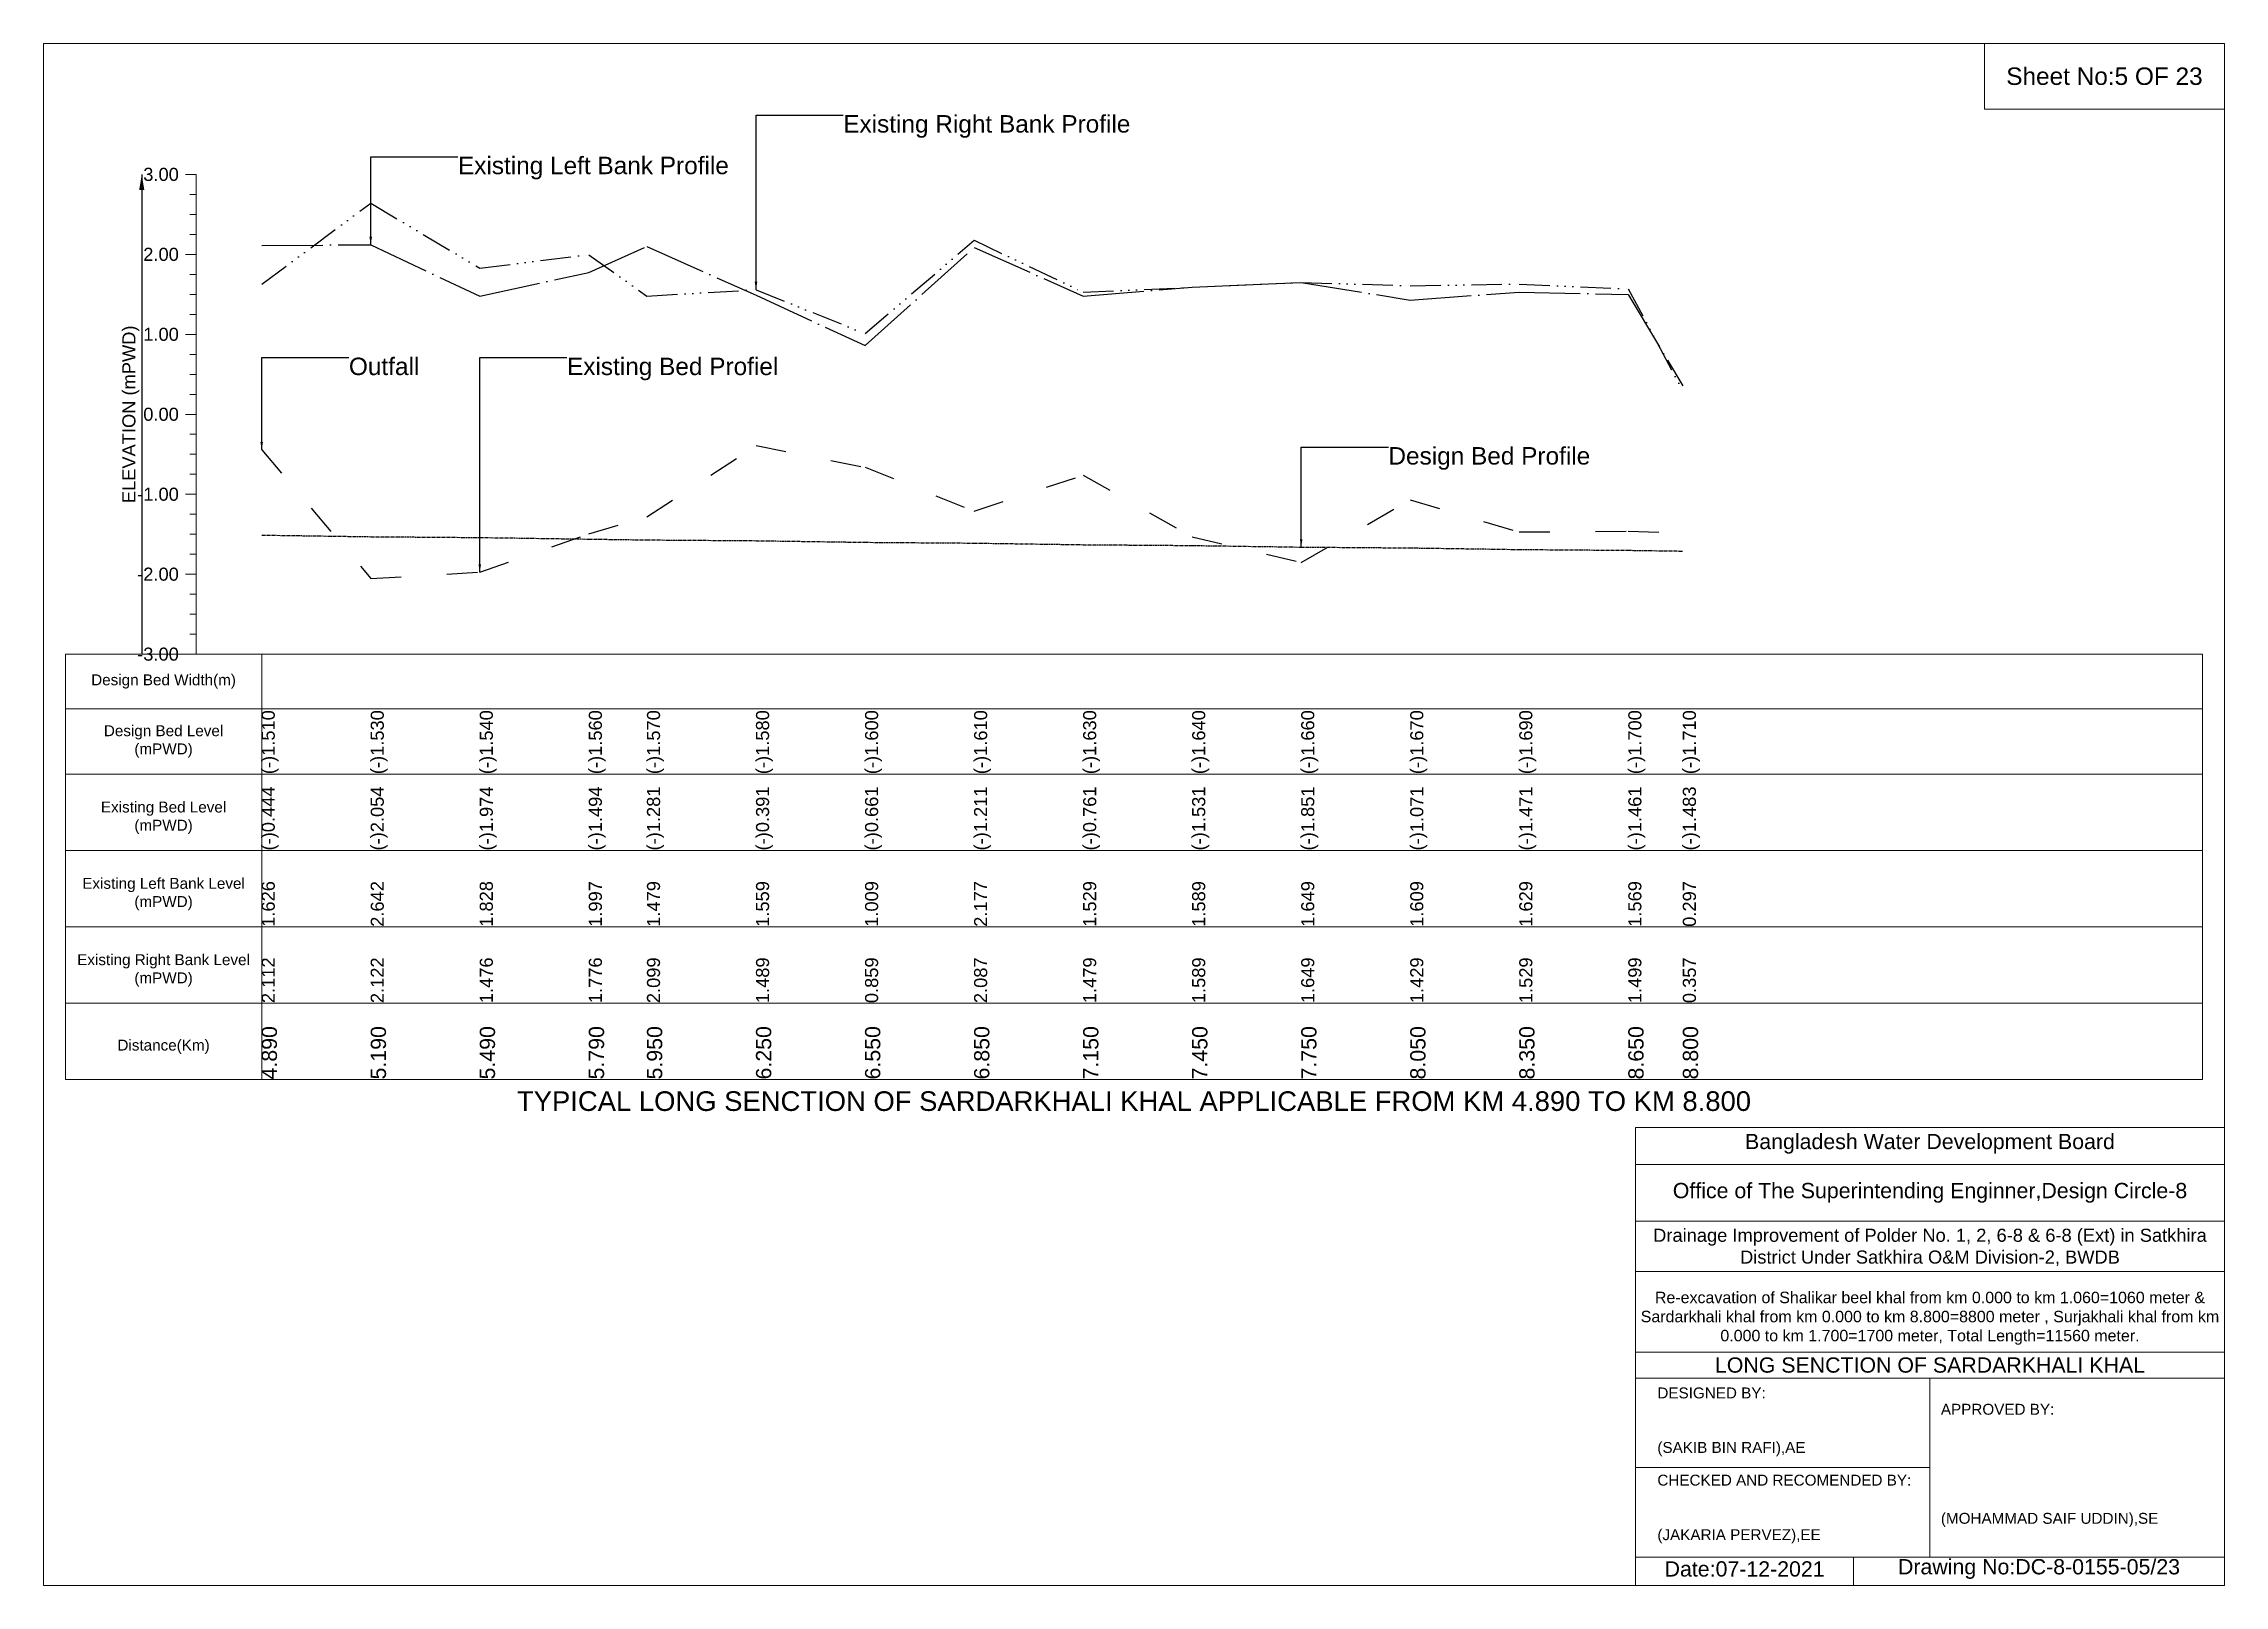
# Model space of a CAD drawing. Header units: inches. Extents: x 93000 to 506000, y -4242 to 0.
# Drawn here: x 140000 to 146000, y -4242 to 0 of the extents above; entities that cross this region are included whole.
import ezdxf

# ---------------------------------------------------------------- set-up
doc = ezdxf.new("R2010")
doc.units = ezdxf.units.IN
doc.header["$LTSCALE"] = 7
doc.header["$MEASUREMENT"] = 0
for name, pattern in [('ACAD_ISO03W100', [30, 12, -18]), ('ACAD_ISO04W100', [30, 24, -3, 0, -3]), ('ACAD_ISO14W100', [24, 12, -3, 0, -3, 0, -3, 0, -3]), ('CENTER', [2, 1.25, -0.25, 0.25, -0.25])]:
    doc.linetypes.add(name, pattern=pattern)
for name, color, linetype, lineweight in [('Cross section Data Border', 7, 'Continuous', 9), ('Design Bed Level Long Section', 7, 'CENTER', 25), ('Existing Bed Level for Long Section', 7, 'ACAD_ISO03W100', 25), ('Existing Left Bank of Long section', 7, 'ACAD_ISO04W100', 25), ('Existing Right Bank of Long Section', 7, 'ACAD_ISO14W100', 25), ('Long Section Border', 7, 'Continuous', 9), ('Long Section Labels', 7, 'Continuous', 9), ('Vscale for Long Section', 7, 'Continuous', 9)]:
    doc.layers.add(name, color=color, linetype=linetype, lineweight=lineweight)
doc.styles.get("Standard").update_dxf_attribs({"font": 'arial.ttf'})
doc.dimstyles.get("Standard").update_dxf_attribs({"dimtxt": 0.18, "dimasz": 0.18, "dimexe": 0.18, "dimexo": 0.0625, "dimgap": 0.09, "dimtad": 0, "dimtih": 1, "dimtoh": 1, "dimdec": 4, "dimzin": 0, "dimdsep": 46, "dimtxsty": 'Standard', "dimcen": 0.09, "dimadec": 0, "dimazin": 0, "dimtfac": 1, "dimtdec": 4, "dimtofl": 0, "dimtmove": 0, "dimatfit": 3, "dimfxl": 1, "dimtolj": 1, "dimtzin": 0, "dimarcsym": 0})

msp = doc.modelspace()

# ---------------------------------------------------------------- texts
at = {"layer": 'Cross section Data Border', "attachment_point": 5}
for s, insert, char_height in [('Sheet No:5 OF 23', (145670, -90), 48), ('Bangladesh Water Development Board', (145190, -3027), 42), ('Office of The Superintending Enginner,Design Circle-8', (145190, -3162), 42)]:
    msp.add_mtext(s, dxfattribs=dict(at, insert=insert, char_height=char_height))
at = {"layer": 'Cross section Data Border'}
for s, insert, char_height, width, attachment_point in [('Drainage Improvement of Polder No. 1, 2, 6-8 & 6-8 (Ext) in Satkhira District Under Satkhira O&M Division-2, BWDB', (145190, -3312), 36, 1680, 5), ('Re-excavation of Shalikar beel khal from km 0.000 to km 1.060=1060 meter & Sardarkhali khal from km 0.000 to km 8.800=8800 meter , Surjakhali khal from km 0.000 to km 1.700=1700 meter, Total Length=11560 meter.', (145190, -3507), 31.4683, 1620, 5), ('LONG SENCTION OF SARDARKHALI KHAL', (145190, -3636), 42, 1680, 5), ('DESIGNED BY:^J^J^J(SAKIB BIN RAFI),AE', (144440, -3792), 30, 840, 4), ('APPROVED BY:^J^J^J^J^J^J(MOHAMMAD SAIF UDDIN),SE', (145220, -3912), 30, 840, 4), ('CHECKED AND RECOMENDED BY:^J^J^J(JAKARIA PERVEZ),EE', (144440, -4032), 30, 840, 4), ('Date:07-12-2021', (144680, -4197), 42, 840, 5), ('Drawing No:DC-8-0155-05/23', (145490, -4197), 42, 1320, 5)]:
    msp.add_mtext(s, dxfattribs=dict(at, insert=insert, char_height=char_height, width=width, attachment_point=attachment_point))
at = {"layer": 'Long Section Border', "attachment_point": 5}
for s, insert, char_height in [('Design Bed Width(m)', (140330, -1755), 30), ('Design Bed Level^J(mPWD)', (140330, -1920), 30), ('Existing Bed Level^J(mPWD)', (140330, -2130), 30), ('Existing Left Bank Level^J(mPWD)', (140330, -2340), 30), ('Existing Right Bank Level^J(mPWD)', (140330, -2550), 30), ('Distance(Km)', (140330, -2760), 30), ('TYPICAL LONG SENCTION OF SARDARKHALI KHAL APPLICABLE FROM KM 4.890 TO KM 8.800', (143000, -2910), 54)]:
    msp.add_mtext(s, dxfattribs=dict(at, insert=insert, char_height=char_height))
at = {"layer": 'Long Section Labels', "char_height": 48, "attachment_point": 1}
for s, insert in [('Existing Right Bank Profile', (142200, -196.8)), ('Existing Left Bank Profile', (141140, -311.2)), ('Outfall', (140840, -864)), ('Existing Bed Profiel', (141440, -864)), ('Design Bed Profile', (143700, -1110.2))]:
    msp.add_mtext(s, dxfattribs=dict(at, insert=insert))
at = {"layer": 'Vscale for Long Section', "char_height": 36, "attachment_point": 6}
for s, insert in [('3.00', (140372, -360)), ('2.00', (140372, -580)), ('1.00', (140372, -800)), ('0.00', (140372, -1020)), ('-1.00', (140372, -1240)), ('-2.00', (140372, -1460)), ('-3.00', (140372, -1680))]:
    msp.add_mtext(s, dxfattribs=dict(at, insert=insert))
at = {"layer": 'Vscale for Long Section', "rotation": 90}
for s, insert, char_height, attachment_point in [('ELEVATION (mPWD)', (140240, -1020), 36, 5), ('(-)1.510', (140600, -2010), 36, 1), ('(-)1.530', (140900, -2010), 36, 1), ('(-)1.540', (141200, -2010), 36, 1), ('(-)1.560', (141500, -2010), 36, 1), ('(-)1.570', (141660, -2010), 36, 1), ('(-)1.580', (141960, -2010), 36, 1), ('(-)1.600', (142260, -2010), 36, 1), ('(-)1.610', (142560, -2010), 36, 1), ('(-)1.630', (142860, -2010), 36, 1), ('(-)1.640', (143160, -2010), 36, 1), ('(-)1.660', (143460, -2010), 36, 1), ('(-)1.670', (143760, -2010), 36, 1), ('(-)1.690', (144060, -2010), 36, 1), ('(-)1.700', (144360, -2010), 36, 1), ('(-)1.710', (144510, -2010), 36, 1), ('(-)0.444', (140600, -2220), 36, 1), ('(-)2.054', (140900, -2220), 36, 1), ('(-)1.974', (141200, -2220), 36, 1), ('(-)1.494', (141500, -2220), 36, 1), ('(-)1.281', (141660, -2220), 36, 1), ('(-)0.391', (141960, -2220), 36, 1), ('(-)0.661', (142260, -2220), 36, 1), ('(-)1.211', (142560, -2220), 36, 1), ('(-)0.761', (142860, -2220), 36, 1), ('(-)1.531', (143160, -2220), 36, 1), ('(-)1.851', (143460, -2220), 36, 1), ('(-)1.071', (143760, -2220), 36, 1), ('(-)1.471', (144060, -2220), 36, 1), ('(-)1.461', (144360, -2220), 36, 1), ('(-)1.483', (144510, -2220), 36, 1), ('1.626', (140600, -2430), 36, 1), ('2.642', (140900, -2430), 36, 1), ('1.828', (141200, -2430), 36, 1), ('1.997', (141500, -2430), 36, 1), ('1.479', (141660, -2430), 36, 1), ('1.559', (141960, -2430), 36, 1), ('1.009', (142260, -2430), 36, 1), ('2.177', (142560, -2430), 36, 1), ('1.529', (142860, -2430), 36, 1), ('1.589', (143160, -2430), 36, 1), ('1.649', (143460, -2430), 36, 1), ('1.609', (143760, -2430), 36, 1), ('1.629', (144060, -2430), 36, 1), ('1.569', (144360, -2430), 36, 1), ('0.297', (144510, -2430), 36, 1), ('2.112', (140600, -2640), 36, 1), ('2.122', (140900, -2640), 36, 1), ('1.476', (141200, -2640), 36, 1), ('1.776', (141500, -2640), 36, 1), ('2.099', (141660, -2640), 36, 1), ('1.489', (141960, -2640), 36, 1), ('0.859', (142260, -2640), 36, 1), ('2.087', (142560, -2640), 36, 1), ('1.479', (142860, -2640), 36, 1), ('1.589', (143160, -2640), 36, 1), ('1.649', (143460, -2640), 36, 1), ('1.429', (143760, -2640), 36, 1), ('1.529', (144060, -2640), 36, 1), ('1.499', (144360, -2640), 36, 1), ('0.357', (144510, -2640), 36, 1), ('4.890', (140600, -2850), 42, 1), ('5.190', (140900, -2850), 42, 1), ('5.490', (141200, -2850), 42, 1), ('5.790', (141500, -2850), 42, 1), ('5.950', (141660, -2850), 42, 1), ('6.250', (141960, -2850), 42, 1), ('6.550', (142260, -2850), 42, 1), ('6.850', (142560, -2850), 42, 1), ('7.150', (142860, -2850), 42, 1), ('7.450', (143160, -2850), 42, 1), ('7.750', (143460, -2850), 42, 1), ('8.050', (143760, -2850), 42, 1), ('8.350', (144060, -2850), 42, 1), ('8.650', (144360, -2850), 42, 1), ('8.800', (144510, -2850), 42, 1)]:
    msp.add_mtext(s, dxfattribs=dict(at, insert=insert, char_height=char_height, attachment_point=attachment_point))

# ---------------------------------------------------------------- linework, layer by layer
at = {"layer": 'Cross section Data Border'}
for points in [[(140000, 0), (146000, 0), (146000, -4242), (140000, -4242)], [(145340, 0), (146000, 0), (146000, -180), (145340, -180)]]:
    msp.add_lwpolyline(points, close=True, dxfattribs=at)
for points in [[(144380, -4242), (144380, -2982), (146000, -2982)], [(144380, -3084), (146000, -3084)], [(144380, -3240), (146000, -3240)], [(144380, -3378), (146000, -3378)], [(144380, -3600), (146000, -3600)], [(144380, -3672), (146000, -3672)], [(145190, -3672), (145190, -4164)], [(144380, -3918), (145190, -3918)], [(144380, -4164), (146000, -4164)], [(144980, -4164), (144980, -4242)]]:
    msp.add_lwpolyline(points, dxfattribs=at)
at = {"layer": 'Design Bed Level Long Section'}
msp.add_lwpolyline([(140600, -1352.2), (140900, -1356.6), (141200, -1358.8), (141500, -1363.2), (141660, -1365.4), (141960, -1367.6), (142260, -1372), (142560, -1374.2), (142860, -1378.6), (143160, -1380.8), (143460, -1385.2), (143760, -1387.4), (144060, -1391.8), (144360, -1394), (144510, -1396.2)], dxfattribs=at)
at = {"layer": 'Existing Bed Level for Long Section'}
msp.add_lwpolyline([(140600, -1117.7), (140900, -1471.9), (141200, -1454.3), (141500, -1348.7), (141660, -1301.8), (141960, -1106), (142260, -1165.4), (142560, -1286.4), (142860, -1187.4), (143160, -1356.8), (143460, -1427.2), (143760, -1255.6), (144060, -1343.6), (144360, -1341.4), (144510, -1346.3)], dxfattribs=at)
at = {"layer": 'Existing Left Bank of Long section'}
msp.add_lwpolyline([(140600, -555.4), (140900, -553.2), (141200, -695.3), (141500, -629.3), (141660, -558.2), (141960, -692.4), (142260, -831), (142560, -560.9), (142860, -694.6), (143160, -670.4), (143460, -657.2), (143760, -705.6), (144060, -683.6), (144360, -690.2), (144510, -941.5)], dxfattribs=at)
at = {"layer": 'Existing Right Bank of Long Section'}
msp.add_lwpolyline([(140600, -662.3), (140900, -438.8), (141200, -617.8), (141500, -580.7), (141660, -694.6), (141960, -677), (142260, -798), (142560, -541.1), (142860, -683.6), (143160, -670.4), (143460, -657.2), (143760, -666), (144060, -661.6), (144360, -674.8), (144510, -954.7)], dxfattribs=at)
at = {"layer": 'Long Section Border'}
msp.add_lwpolyline([(140060, -1680), (145940, -1680), (145940, -2850), (140060, -2850)], close=True, dxfattribs=at)
for points in [[(140600, -1680), (140600, -2850)], [(140060, -1830), (145940, -1830)], [(140060, -2010), (145940, -2010)], [(140060, -2220), (145940, -2220)], [(140060, -2430), (145940, -2430)], [(140060, -2640), (145940, -2640)]]:
    msp.add_lwpolyline(points, dxfattribs=at)
at = {"layer": 'Vscale for Long Section'}
for points in [[(140420, -360), (140390, -360)], [(140420, -1680), (140420, -1460), (140420, -1240), (140420, -1020), (140420, -800), (140420, -580), (140420, -360)], [(140420, -415), (140402, -415)], [(140420, -470), (140402, -470)], [(140420, -525), (140402, -525)], [(140420, -580), (140390, -580)], [(140420, -635), (140402, -635)], [(140420, -690), (140402, -690)], [(140420, -745), (140402, -745)], [(140420, -800), (140390, -800)], [(140420, -855), (140402, -855)], [(140420, -910), (140402, -910)], [(140420, -1020), (140390, -1020)], [(140420, -965), (140402, -965)], [(140420, -1075), (140402, -1075)], [(140420, -1130), (140402, -1130)], [(140420, -1185), (140402, -1185)], [(140420, -1240), (140390, -1240)], [(140420, -1295), (140402, -1295)], [(140420, -1350), (140402, -1350)], [(140420, -1405), (140402, -1405)], [(140420, -1460), (140390, -1460)], [(140420, -1515), (140402, -1515)], [(140420, -1570), (140402, -1570)], [(140420, -1680), (140390, -1680)], [(140420, -1625), (140402, -1625)]]:
    msp.add_lwpolyline(points, dxfattribs=at)

msp.set_redraw_order([(e.dxf.handle, doc.entitydb.next_handle()) for e in msp.query("TEXT MTEXT ATTDEF DIMENSION ARC_DIMENSION")])  # texts and dimensions are drawn at this point

# ---------------------------------------------------------------- leaders
at = {"layer": 'Long Section Labels', "annotation_type": 0, "has_hookline": 1, "hookline_direction": 0}
for points, text_width in [([(141960, -677), (141960, -196.8), (142199.9, -196.8)], 782), ([(140900, -553.2), (140900, -311.2), (141139.9, -311.2)], 737.4), ([(140600, -1117.7), (140600, -864), (140839.9, -864)], 185.8), ([(141200, -1454.3), (141200, -864), (141439.9, -864)], 571.4), ([(143460, -1385.2), (143460, -1110.2), (143699.9, -1110.2)], 547.4)]:
    msp.add_leader(points, dimstyle='Standard', override={"dimasz": 21.6}, dxfattribs=dict(at, text_width=text_width))
at = {"layer": 'Vscale for Long Section'}
msp.add_leader([(140270, -360), (140270, -1680)], dimstyle='Standard', override={"dimasz": 43.2}, dxfattribs=at)

doc.saveas('drawing.dxf')
